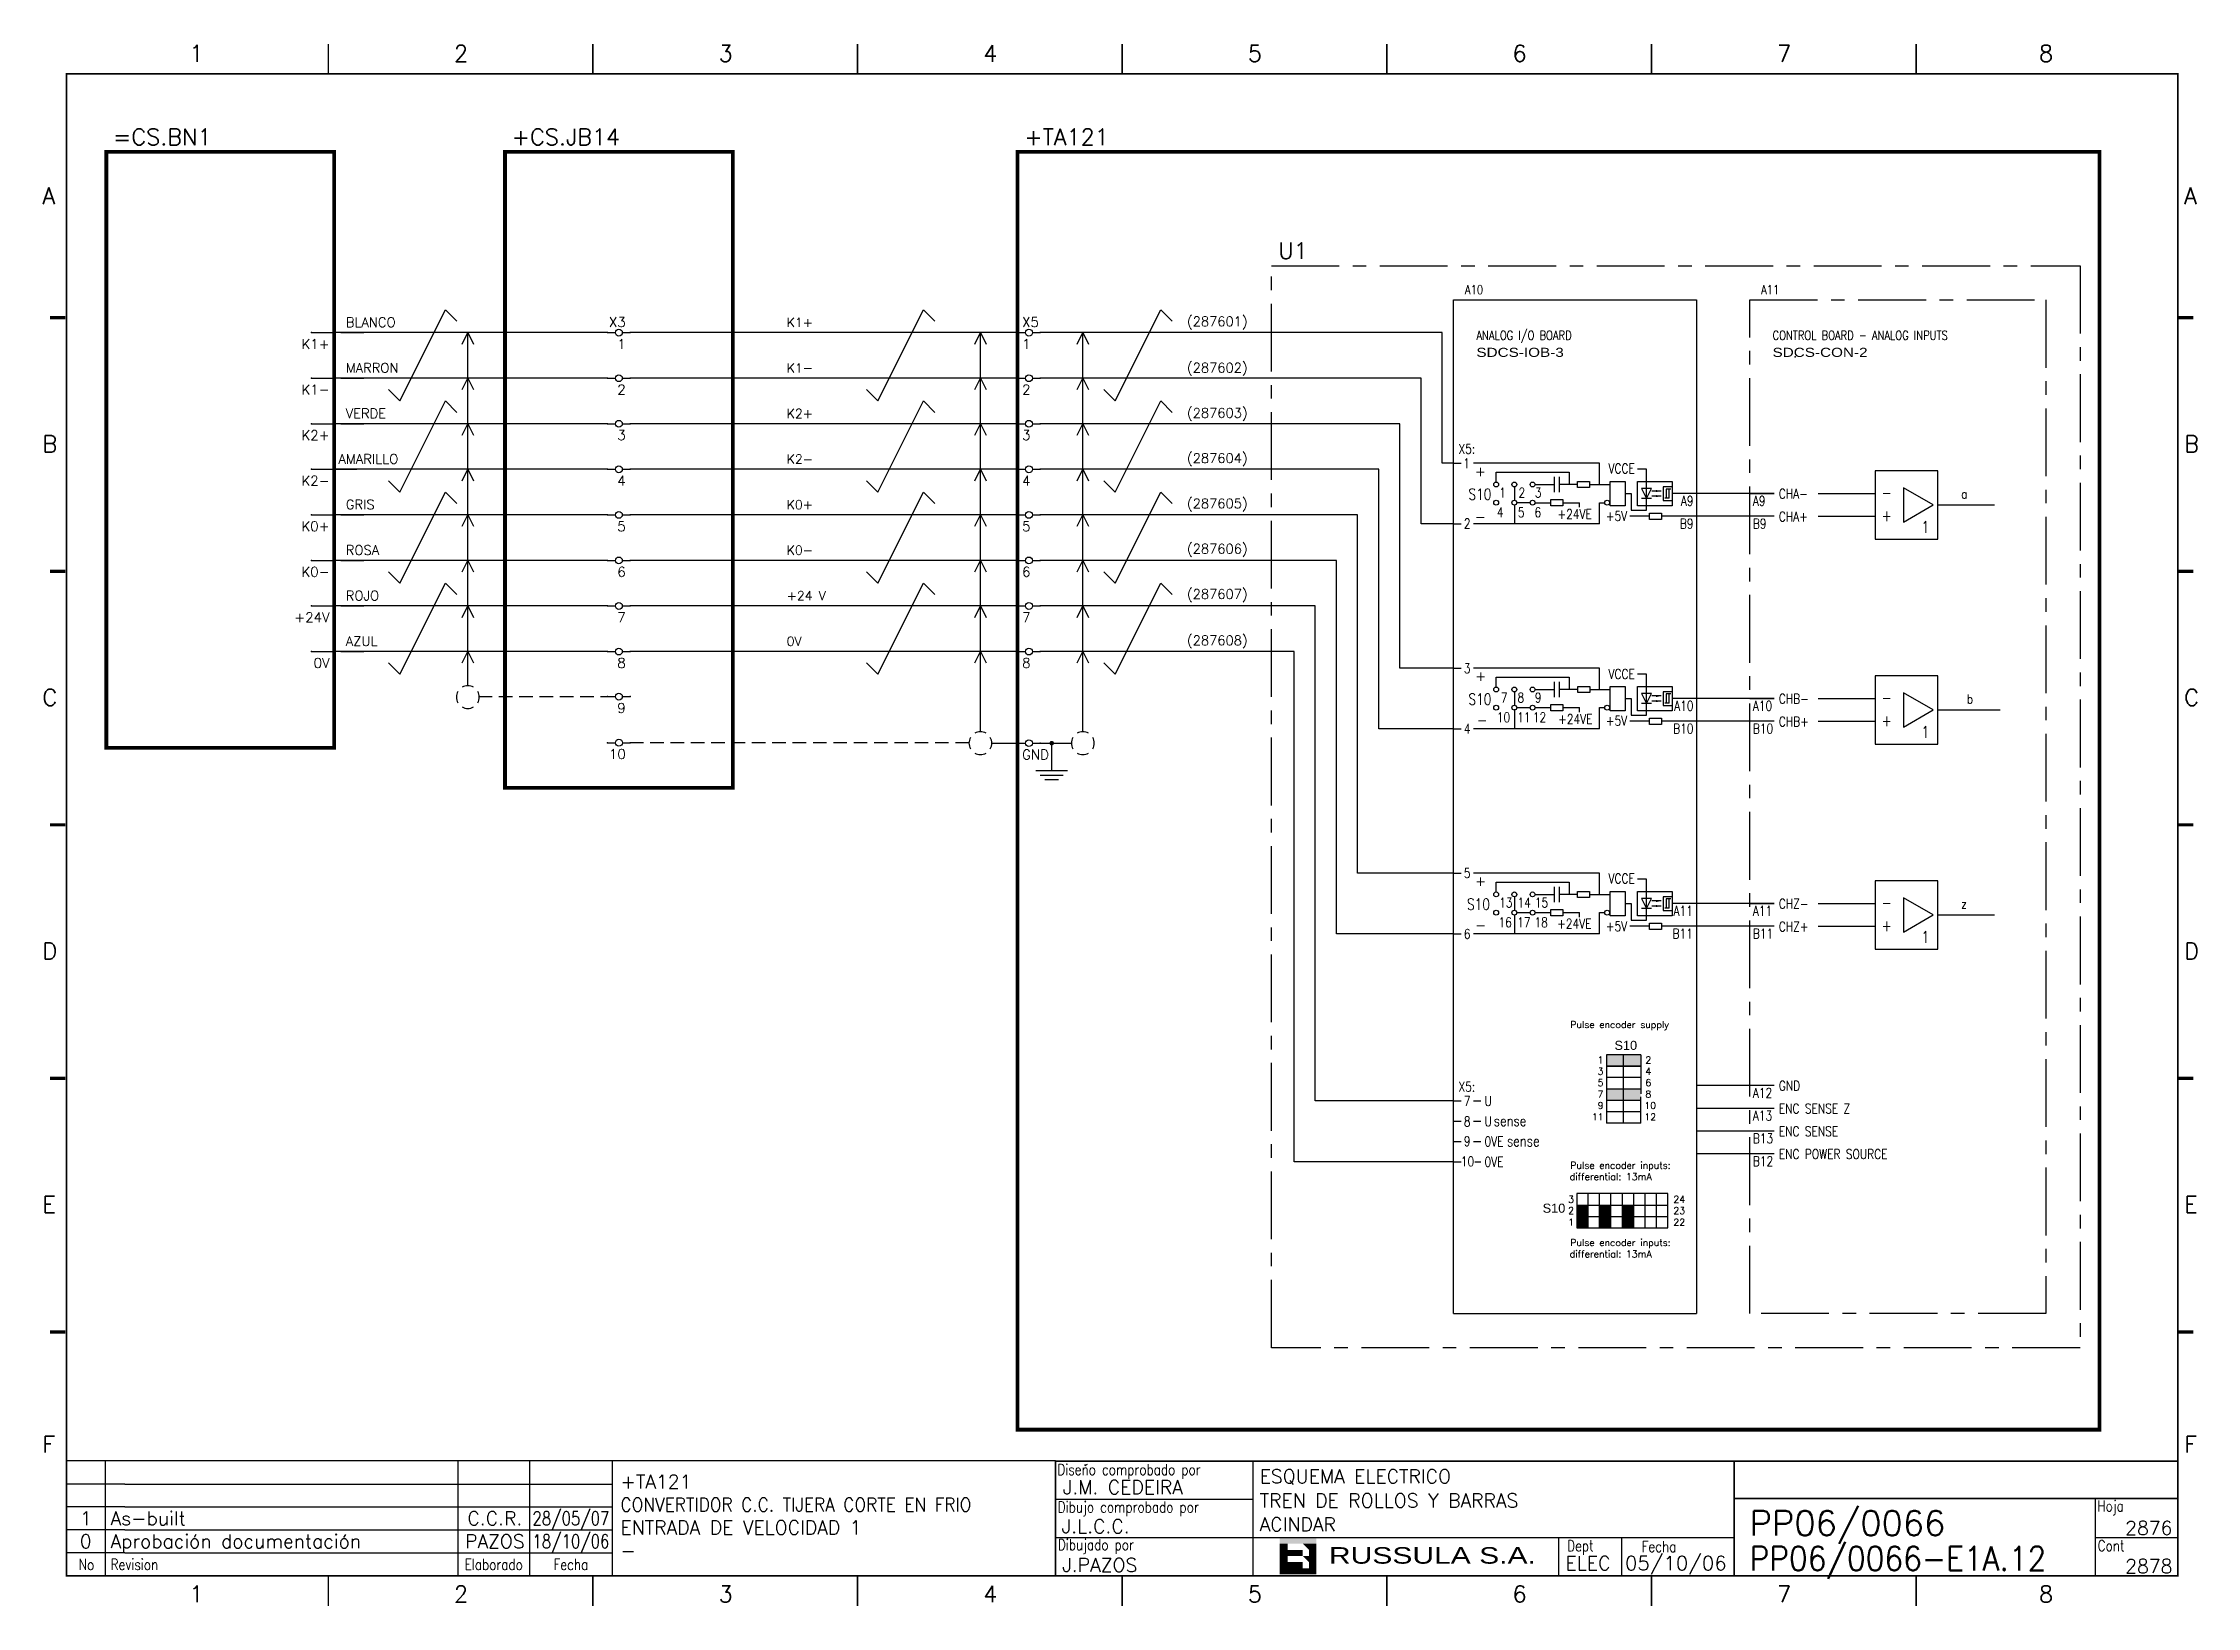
# Model space of a CAD drawing. Extents: x 415 to 812, y 5 to 293.
import ezdxf
from ezdxf.enums import TextEntityAlignment as Align

# ---------------------------------------------------------------- set-up
doc = ezdxf.new("R2010")
doc.units = 0
doc.header["$LTSCALE"] = 10
doc.header["$MEASUREMENT"] = 0
for name, pattern in [('CENTER', [2, 1.25, -0.25, 0.25, -0.25]), ('DASHDOT', [1, 0.5, -0.25, 0, -0.25]), ('HIDDEN', [0.375, 0.25, -0.125])]:
    doc.linetypes.add(name, pattern=pattern)
doc.layers.get('0').update_dxf_attribs({"linetype": 'CONTINUOUS'})
for name, color, linetype in [('1', 7, 'CONTINUOUS'), ('10', 5, 'CONTINUOUS'), ('102', 7, 'CONTINUOUS'), ('2', 7, 'CONTINUOUS'), ('25', 3, 'CONTINUOUS'), ('25PK', 4, 'CENTER'), ('35', 2, 'CONTINUOUS'), ('8', 1, 'CONTINUOUS'), ('9', 6, 'CONTINUOUS'), ('DIBUJO', 7, 'CONTINUOUS'), ('NODE', 7, 'CONTINUOUS')]:
    doc.layers.add(name, color=color, linetype=linetype)
doc.styles.add('ABBSTYLE', font='ROMANS.SHX', dxfattribs={"width": 0.8})
doc.styles.add('HELV', font='HELV.SHX')
doc.styles.add('HELVETICA', font='HELV.SHX')
doc.styles.add('LABEL', font='SIMPLEX', dxfattribs={"width": 0.8, "height": 4})
doc.styles.add('ROMANS', font='ROMANS.SHX')
doc.styles.get("Standard").update_dxf_attribs({"font": 'simplex'})

msp = doc.modelspace()

# ---------------------------------------------------------------- texts
at = {"layer": '2', "color": 6}
for s, height, p in [('=CS.BN1', 3.024, (428.03, 274.42)), ('+CS.JB14', 3.024, (501.53, 274.42)), ('+TA121', 3.024, (596.03, 274.42)), ('U1', 3.024, (642.83, 253.42)), ('(287601)', 1.764, (626.01, 241.03)), ('(287602)', 1.764, (626.01, 232.49)), ('(287603)', 1.764, (626.01, 224.14)), ('(287604)', 1.764, (626.01, 215.8)), ('(287605)', 1.764, (626.01, 207.45)), ('(287606)', 1.764, (626.01, 199.1)), ('(287607)', 1.764, (626.01, 190.75)), ('(287608)', 1.764, (626.01, 182.21))]:
    msp.add_text(s, height=height, dxfattribs=at).set_placement(p)
at = {"layer": '2', "color": 7}
for s, height, style, p in [('K1+', 1.68, 'ROMANS', (552.22, 240.88)), ('K1-', 1.68, 'ROMANS', (552.22, 232.48)), ('K2+', 1.68, 'ROMANS', (552.22, 224.08)), ('K2-', 1.68, 'ROMANS', (552.22, 215.68)), ('K0+', 1.68, 'ROMANS', (552.22, 207.28)), ('K0-', 1.68, 'ROMANS', (552.22, 198.88)), ('+24 V', 1.68, 'ROMANS', (552.22, 190.48)), ('0V', 1.68, 'ROMANS', (552.22, 182.08)), ('Pulse encoder supply', 1.26, 'ROMANS', (696.68, 111.61)), ('S10', 1.68, 'HELV', (704.83, 107.57)), ('differential: 13mA', 1.26, 'ROMANS', (696.57, 83.56)), ('Pulse encoder inputs:', 1.26, 'ROMANS', (696.68, 85.66)), ('S10', 1.68, 'HELV', (691.59, 77.54)), ('Pulse encoder inputs:', 1.26, 'ROMANS', (696.68, 71.41)), ('differential: 13mA', 1.26, 'ROMANS', (696.57, 69.31))]:
    msp.add_text(s, height=height, dxfattribs=dict(at, style=style)).set_placement(p)
at = {"layer": '2', "color": 7, "style": 'ROMANS'}
for s, p in [('3', (702.26, 103.62)), ('1', (702.26, 105.72)), ('2', (711.08, 105.72)), ('4', (711.08, 103.62)), ('5', (702.26, 101.52)), ('7', (702.26, 99.42)), ('8', (711.08, 99.42)), ('6', (711.08, 101.52)), ('11', (701.75, 95.22)), ('9', (702.26, 97.32)), ('10', (711.42, 97.32)), ('12', (711.42, 95.22)), ('3', (696.83, 80.01)), ('24', (716.78, 80.01)), ('2', (696.83, 77.91)), ('1', (696.83, 75.81)), ('23', (716.78, 77.91)), ('22', (716.78, 75.81))]:
    msp.add_text(s, height=1.26, dxfattribs=at).set_placement(p, align=Align.MIDDLE)
at = {"layer": '25'}
for s, height, style, width, p in [('A10', 1.68, 'ABBSTYLE', 0.8, (677.27, 246.91)), ('A11', 1.68, 'ABBSTYLE', 0.8, (731.87, 246.91)), ('ANALOG I/O BOARD', 1.68, 'ABBSTYLE', 0.8, (679.37, 238.51)), ('CONTROL BOARD - ANALOG INPUTS', 1.68, 'ABBSTYLE', 0.8, (733.97, 238.51)), ('SDCS-IOB-3', 1.68, 'HELV', 1.2, (679.37, 235.36)), ('SDCS-CON-2', 1.68, 'HELV', 1.2, (733.97, 235.36)), ('S10', 2.061, 'ABBSTYLE', 0.8, (677.91, 209)), ('1', 1.79, 'ABBSTYLE', 0.8, (683.57, 209.44)), ('2', 1.79, 'ABBSTYLE', 0.8, (687.12, 209.44)), ('3', 1.79, 'ABBSTYLE', 0.8, (690.15, 209.44)), ('CHA-', 1.792, 'ABBSTYLE', 0.8, (735.14, 209.22)), ('4', 1.79, 'ABBSTYLE', 0.8, (683.16, 205.8)), ('5', 1.79, 'ABBSTYLE', 0.8, (687.03, 205.8)), ('6', 1.79, 'ABBSTYLE', 0.8, (690.06, 205.8)), ('+24VE', 1.792, 'ABBSTYLE', 0.8, (694.32, 205.47)), ('A9', 1.792, 'ABBSTYLE', 0.8, (730.33, 207.92)), ('CHA+', 1.792, 'ABBSTYLE', 0.8, (735.14, 205.02)), ('a', 1.68, 'ABBSTYLE', 0.8, (768.78, 209.24)), ('B9', 1.792, 'ABBSTYLE', 0.8, (730.33, 203.72)), ('S10', 2.061, 'ABBSTYLE', 0.8, (677.91, 171.2)), ('7', 1.79, 'ABBSTYLE', 0.8, (683.85, 171.64)), ('8', 1.79, 'ABBSTYLE', 0.8, (686.97, 171.64)), ('9', 1.79, 'ABBSTYLE', 0.8, (690.15, 171.64)), ('A10', 1.792, 'ABBSTYLE', 0.8, (730.33, 170.12)), ('CHB-', 1.792, 'ABBSTYLE', 0.8, (735.14, 171.42)), ('b', 1.68, 'ABBSTYLE', 0.8, (769.83, 171.44)), ('10', 1.792, 'ABBSTYLE', 0.8, (683.16, 168)), ('11', 1.792, 'ABBSTYLE', 0.8, (686.87, 168)), ('12', 1.792, 'ABBSTYLE', 0.8, (689.78, 168)), ('+24VE', 1.792, 'ABBSTYLE', 0.8, (694.44, 167.68)), ('B10', 1.792, 'ABBSTYLE', 0.8, (730.33, 165.92)), ('CHB+', 1.792, 'ABBSTYLE', 0.8, (735.14, 167.22)), ('S10', 2.061, 'ABBSTYLE', 0.8, (677.63, 133.4)), ('13', 1.792, 'ABBSTYLE', 0.8, (683.57, 133.84)), ('14', 1.792, 'ABBSTYLE', 0.8, (686.97, 133.84)), ('15', 1.792, 'ABBSTYLE', 0.8, (690.15, 133.84)), ('CHZ-', 1.792, 'ABBSTYLE', 0.8, (735.14, 133.62)), ('16', 1.792, 'ABBSTYLE', 0.8, (683.44, 130.2)), ('17', 1.792, 'ABBSTYLE', 0.8, (686.87, 130.2)), ('18', 1.792, 'ABBSTYLE', 0.8, (690.06, 130.2)), ('+24VE', 1.792, 'ABBSTYLE', 0.8, (694.24, 129.96)), ('A11', 1.792, 'ABBSTYLE', 0.8, (730.33, 132.32)), ('CHZ+', 1.792, 'ABBSTYLE', 0.8, (735.14, 129.42)), ('z', 1.68, 'ABBSTYLE', 0.8, (768.78, 133.64)), ('B11', 1.792, 'ABBSTYLE', 0.8, (730.33, 128.12)), ('A12', 1.792, 'ABBSTYLE', 0.8, (730.33, 98.75)), ('GND', 1.792, 'ABBSTYLE', 0.8, (735.14, 100.06)), ('U', 1.79, 'ABBSTYLE', 0.8, (680.89, 97.25)), ('A13', 1.792, 'ABBSTYLE', 0.8, (730.33, 94.55)), ('ENC SENSE Z', 1.792, 'ABBSTYLE', 0.8, (735.14, 95.86)), ('0VE', 1.792, 'ABBSTYLE', 0.8, (680.89, 89.78)), ('U', 1.79, 'ABBSTYLE', 0.8, (680.89, 93.51)), ('sense', 1.971, 'ABBSTYLE', 0.8, (682.57, 93.51)), ('B13', 1.792, 'ABBSTYLE', 0.8, (730.33, 90.35)), ('ENC SENSE', 1.792, 'ABBSTYLE', 0.8, (735.14, 91.66)), ('0VE', 1.792, 'ABBSTYLE', 0.8, (680.89, 86.03)), ('sense', 1.971, 'ABBSTYLE', 0.8, (685, 89.78)), ('B12', 1.792, 'ABBSTYLE', 0.8, (730.33, 86.15)), ('ENC POWER SOURCE', 1.792, 'ABBSTYLE', 0.8, (735.14, 87.46))]:
    msp.add_text(s, height=height, dxfattribs=dict(at, style=style, width=width)).set_placement(p)
at = {"layer": '25', "style": 'ABBSTYLE', "width": 0.8}
for s, p in [('X5:', (679.15, 217.5)), ('VCCE', (708.6, 213.88)), ('+5V', (707.18, 205.13)), ('A9', (719.41, 207.92)), ('B9', (719.41, 203.72)), ('VCCE', (708.6, 175.99)), ('A10', (719.41, 170.12)), ('+5V', (707.18, 167.38)), ('B10', (719.41, 165.92)), ('VCCE', (708.6, 138.28)), ('+5V', (707.18, 129.47)), ('A11', (719.27, 132.32)), ('B11', (719.27, 128.12)), ('X5:', (679.15, 99.89))]:
    msp.add_text(s, height=1.792, dxfattribs=at).set_placement(p, align=Align.RIGHT)
for s, height, p in [('1', 1.79, (677.55, 214.86)), ('2', 1.79, (677.69, 203.74)), ('3', 1.79, (677.69, 177.04)), ('4', 1.79, (677.69, 165.89)), ('5', 1.79, (677.69, 139.29)), ('6', 1.79, (677.69, 128.07)), ('7', 1.79, (677.69, 97.25)), ('8', 1.79, (677.69, 93.47)), ('9', 1.79, (677.69, 89.84)), ('10', 1.792, (677.75, 86.11))]:
    msp.add_text(s, height=height, dxfattribs=at).set_placement(p, align=Align.CENTER)
at = {"layer": '25', "style": 'ABBSTYLE'}
for s, p in [('+', (679.11, 213.35)), ('-', (679.11, 205)), ('+', (679.17, 175.6)), ('-', (679.45, 167.48)), ('+', (679.16, 137.8)), ('-', (679.16, 129.68))]:
    msp.add_text(s, height=1.79, dxfattribs=at).set_placement(p)
at = {"layer": '25', "color": 7, "style": 'ABBSTYLE', "width": 0.8}
for s, p in [('-', (754.08, 209.24)), ('+', (754.08, 205.04)), ('1', (761.43, 202.94)), ('-', (754.08, 171.44)), ('+', (754.08, 167.24)), ('1', (761.43, 165.14)), ('-', (754.08, 133.64)), ('+', (754.08, 129.44)), ('1', (761.43, 127.34))]:
    msp.add_text(s, height=2.1, dxfattribs=at).set_placement(p)

# ---------------------------------------------------------------- blocks, each defined once
blk = doc.blocks.new('$030107')
at = {"layer": '102'}
for start, end in [(150, 210), (60, 120), (330, 30), (240, 300)]:
    blk.add_arc((0, 0), 2.5, start, end, dxfattribs=at)
blk = doc.blocks.new('NOD', base_point=(237.5, 170))
at = {"layer": 'NODE'}
blk.add_point((237.5, 170), dxfattribs=at)
blk = doc.blocks.new('$$PLR12')
blk.add_line((-2.5, 0), (2.5, 0))
at = {"layer": '2'}
for p in [(-2.5, 0), (2.5, 0)]:
    blk.add_blockref('NOD', p, dxfattribs=at)
at = {"layer": '8'}
blk.add_attdef('*A', text='', height=2.15, dxfattribs=at).set_placement((1.5, -3.575), align=Align.RIGHT)
at = {"layer": '9'}
blk.add_attdef('ID', text='', height=2.15, dxfattribs=at).set_placement((1.5, 1.25), align=Align.RIGHT)
blk = doc.blocks.new('$$PLL21C')
for p, q in [((-2.5, 0), (-0.75, 0)), ((0.75, 0), (2.5, 0))]:
    blk.add_line(p, q)
at = {"layer": '2'}
blk.add_circle((0, 0), 0.75, dxfattribs=at)
for p in [(-2.5, 0), (2.5, 0)]:
    blk.add_blockref('NOD', p, dxfattribs=at)
at = {"layer": '8'}
blk.add_attdef('*A', (-1.5, -3.575), '', height=2.15, dxfattribs=at)
at = {"layer": '9'}
blk.add_attdef('ID', (-1.5, 1.25), '', height=2.15, dxfattribs=at)
blk = doc.blocks.new('$$PLR12C')
for p, q in [((-2.5, 0), (-0.75, 0)), ((0.75, 0), (2.5, 0))]:
    blk.add_line(p, q)
at = {"layer": '2'}
blk.add_circle((0, 0), 0.75, dxfattribs=at)
for p in [(-2.5, 0), (2.5, 0)]:
    blk.add_blockref('NOD', p, dxfattribs=at)
at = {"layer": '8'}
blk.add_attdef('*A', text='', height=2.15, dxfattribs=at).set_placement((1.5, -3.575), align=Align.RIGHT)
at = {"layer": '9'}
blk.add_attdef('ID', text='', height=2.15, dxfattribs=at).set_placement((1.5, 1.25), align=Align.RIGHT)
blk = doc.blocks.new('$021501')
at = {"layer": '2'}
for p, q in [((0, -6), (0, 0)), ((-3.5, -6), (3.5, -6)), ((-2.5, -7), (2.5, -7)), ((-1.5, -8), (1.5, -8))]:
    blk.add_line(p, q, dxfattribs=at)
blk.add_blockref('NOD', (0, 0), dxfattribs=at)
blk = doc.blocks.new('newcajec')
at = {"layer": '1'}
for p, q in [((179.4, 20.85), (0.13, 20.85)), ((7, 20.85), (7, 0)), ((71, 20.85), (71, 0)), ((84, 20.85), (84, 0.09)), ((99, 20.85), (99, 0)), ((184.64, 20.18), (184.81, 20.01)), ((184.81, 20.01), (185.18, 20.25)), ((215.2, 20.8), (215.2, 0)), ((10.6, 16.64), (0, 16.64)), ((10.6, 16.64), (99, 16.64)), ((10.6, 12.48), (0, 12.48)), ((10.6, 12.48), (99, 12.48)), ((179.4, 13.87), (215.2, 13.87)), ((368, 14.06), (368, 0)), ((10.6, 8.32), (0, 8.32)), ((10.6, 8.32), (99, 8.32)), ((10.6, 4.16), (0, 4.16)), ((10.6, 4.16), (99, 4.16)), ((179.4, 6.93), (267.63, 6.93)), ((267.63, 6.93), (302.5, 6.93)), ((270.63, 6.91), (270.63, 0)), ((282.07, 6.93), (282.07, 0)), ((368, 6.93), (383, 6.93))]:
    blk.add_line(p, q, dxfattribs=at)
for points in [[(47.5, 272.5, 0.3, 0.3, 0), (47.5, 277.91, 0.3, 0.3, 0)], [(95.5, 272.5, 0.3, 0.3, 0), (95.5, 277.91, 0.3, 0.3, 0)], [(143.5, 272.5, 0.3, 0.3, 0), (143.5, 277.91, 0.3, 0.3, 0)], [(191.5, 272.5, 0.3, 0.3, 0), (191.5, 277.91, 0.3, 0.3, 0)], [(239.5, 272.5, 0.3, 0.3, 0), (239.5, 277.91, 0.3, 0.3, 0)], [(287.5, 272.5, 0.3, 0.3, 0), (287.5, 277.91, 0.3, 0.3, 0)], [(335.5, 272.5, 0.3, 0.3, 0), (335.5, 277.91, 0.3, 0.3, 0)], [(-2.99, 228.23, 0.6, 0.6, 0), (-0.18, 228.23, 0.6, 0.6, 0)], [(383.01, 228.23, 0.6, 0.6, 0), (385.82, 228.23, 0.6, 0.6, 0)], [(-2.99, 182.23, 0.6, 0.6, 0), (-0.18, 182.23, 0.6, 0.6, 0)], [(383.01, 182.23, 0.6, 0.6, 0), (385.82, 182.23, 0.6, 0.6, 0)], [(-2.99, 136.23, 0.6, 0.6, 0), (-0.18, 136.23, 0.6, 0.6, 0)], [(383.01, 136.23, 0.6, 0.6, 0), (385.82, 136.23, 0.6, 0.6, 0)], [(-2.99, 90.23, 0.6, 0.6, 0), (-0.18, 90.23, 0.6, 0.6, 0)], [(383.01, 90.23, 0.6, 0.6, 0), (385.82, 90.23, 0.6, 0.6, 0)], [(-2.99, 44.23, 0.6, 0.6, 0), (-0.18, 44.23, 0.6, 0.6, 0)], [(383.01, 44.23, 0.6, 0.6, 0), (385.82, 44.23, 0.6, 0.6, 0)], [(383, 20.8, 0.3, 0.3, 0), (179.4, 20.8, 0.3, 0.3, 0), (179.4, 0, 0.3, 0.3, 0)], [(302.5, 20.8, 0.3, 0.3, 0), (302.5, 0, 0.3, 0.3, 0)], [(302.5, 14, 0.3, 0.3, 0), (383, 14, 0.3, 0.3, 0)], [(47.5, -5.5, 0.3, 0.3, 0), (47.5, -0.09, 0.3, 0.3, 0)], [(95.5, -5.5, 0.3, 0.3, 0), (95.5, -0.09, 0.3, 0.3, 0)], [(143.5, -5.5, 0.3, 0.3, 0), (143.5, -0.09, 0.3, 0.3, 0)], [(191.5, -5.5, 0.3, 0.3, 0), (191.5, -0.09, 0.3, 0.3, 0)], [(239.5, -5.5, 0.3, 0.3, 0), (239.5, -0.09, 0.3, 0.3, 0)], [(287.5, -5.5, 0.3, 0.3, 0), (287.5, -0.09, 0.3, 0.3, 0)], [(335.5, -5.5, 0.3, 0.3, 0), (335.5, -0.09, 0.3, 0.3, 0)]]:
    blk.add_lwpolyline(points, format="xyseb", dxfattribs=at)
at = {"layer": '1', "const_width": 0.3}
blk.add_lwpolyline([(0, 0), (0, 272.5), (383, 272.5), (383, 0)], close=True, dxfattribs=at)
at = {"layer": '2', "color": 14}
for p, q in [((221.42, 4.69), (221.42, 5.81)), ((221.42, 2.47), (221.42, 3.58))]:
    blk.add_line(p, q, dxfattribs=at)
for points in [[(220.05, 5.81), (220.05, 6.92), (226.74, 5.81), (226.74, 6.92)], [(221.42, 2.47), (220.05, 2.47), (221.42, 5.81), (220.05, 5.81)], [(221.42, 4.69), (224.25, 4.69), (221.42, 3.58), (224.25, 3.58)], [(224.25, 5.81), (225.37, 5.81), (225.37, 4.69)], [(225.37, 5.81), (226.74, 5.81), (225.37, 1.35), (226.74, 1.35)], [(224.25, 0.24), (224.25, 2.47), (220.05, 0.24), (220.05, 2.47)], [(224.25, 3.58), (225.37, 3.58), (225.37, 2.47)], [(226.74, 1.35), (226.74, 0.24), (224.25, 1.35), (224.25, 0.24)]]:
    blk.add_solid(points, dxfattribs=at)
at = {"layer": '1', "style": 'ROMANS'}
for s, p in [('1', (22.29, 274.68)), ('2', (70.29, 274.68)), ('3', (118.29, 274.68)), ('4', (166.29, 274.68)), ('5', (214.29, 274.68)), ('6', (262.29, 274.68)), ('7', (310.29, 274.68)), ('8', (357.79, 274.68)), ('A', (-4.37, 248.84)), ('A', (384.13, 248.84)), ('B', (-4.37, 203.84)), ('B', (384.13, 203.84)), ('C', (-4.37, 157.84)), ('C', (384.13, 157.84)), ('D', (-4.37, 111.84)), ('D', (384.13, 111.84)), ('E', (-4.37, 65.84)), ('E', (384.13, 65.84)), ('F', (-4.37, 22.34)), ('F', (384.13, 22.34)), ('1', (22.29, -4.82)), ('2', (70.29, -4.82)), ('3', (118.29, -4.82)), ('4', (166.29, -4.82)), ('5', (214.29, -4.82)), ('6', (262.29, -4.82)), ('7', (310.29, -4.82)), ('8', (357.79, -4.82))]:
    blk.add_text(s, height=3, dxfattribs=at).set_placement(p)
at = {"layer": '1', "style": 'LABEL', "width": 0.8}
for s, p in [('Diseno comprobado por', (179.73, 18.27)), ('Dibujo comprobado por', (179.81, 11.47)), ('Hoja', (368.38, 11.66)), ('Dibujado por', (179.83, 4.64)), ('Fecha', (285.71, 4.3)), ('Cont', (368.43, 4.46)), ('No', (2.23, 1.05)), ('Revision', (8, 1.05))]:
    blk.add_text(s, height=2, dxfattribs=at).set_placement(p)
for s, p in [('Dept', (274.61, 4.44)), ('Elaborado', (77.5, 1.05)), ('Fecha', (91.5, 1.05))]:
    blk.add_text(s, height=2, dxfattribs=at).set_placement(p, align=Align.CENTER)
at = {"layer": '10', "style": 'ROMANS'}
for tag, p in [('REV41', (3.5, 18.74)), ('REV43', (77.7, 18.74)), ('REV31', (3.5, 14.58)), ('REV33', (77.7, 14.58)), ('REV21', (3.5, 10.42)), ('REV23', (77.7, 10.42)), ('REV11', (3.5, 6.27)), ('REV13', (77.7, 6.27))]:
    blk.add_attdef(tag, text='', height=2.5, dxfattribs=at).set_placement(p, align=Align.MIDDLE)
for tag, p, height in [('REV42', (8, 17.49), 2.5), ('REV32', (8, 13.33), 2.5), ('SHEETNAME1', (100.5, 15.83), 2.5), ('DESIGNCHECK', (180.74, 14.83), 2.5), ('DOCUMENTTYPE', (216.43, 16.8), 2.5), ('NOTA', (305.32, 15.8), 3), ('SHEETNAME2', (100.5, 11.67), 2.5), ('OBJECT', (216.43, 12.4), 2.5), ('ORDER', (305.32, 7.3), 4.5), ('REV22', (8, 9.17), 2.5), ('SHEETNAME3', (100.5, 7.51), 2.5), ('DRAWINGCHECK', (180.53, 7.71), 2.5), ('CUSTOMER', (216.43, 8.08), 2.5), ('REV12', (8, 5.01), 2.5), ('SHEETNAME4', (100.5, 3.35), 2.5), ('DOCUMENT_ID', (305.32, 0.93), 4.4), ('USER', (180.63, 0.71), 2.5), ('DEPARTMENT', (271.93, 1.05), 2.5)]:
    blk.add_attdef(tag, p, '', height=height, dxfattribs=at)
for tag, width, p, p2 in [('REV44', 1.221199, (84.53, 17.49), (98.48, 17.49)), ('REV34', 1.221199, (84.53, 13.33), (98.48, 13.33)), ('REV24', 1.221199, (84.53, 9.17), (98.48, 9.17)), ('REV14', 1.221199, (84.53, 5.01), (98.48, 5.01)), ('CREATED2', 7.039915, (282.71, 1.05), (301.14, 1.05))]:
    blk.add_attdef(tag, text='', height=2.5, dxfattribs=dict(at, width=width)).set_placement(p, p2, align=Align.FIT)
for tag, p in [('SHEET', (382, 7.43)), ('NEXTSHEET', (382, 0.5))]:
    blk.add_attdef(tag, text='', height=2.5, dxfattribs=at).set_placement(p, align=Align.RIGHT)
at = {"layer": 'DIBUJO', "color": 14, "style": 'HELVETICA', "width": 1.3}
blk.add_text('RUSSULA S.A.', height=3, dxfattribs=at).set_placement((229, 2.19))
blk = doc.blocks.new('$$PLL21')
blk.add_line((-2.5, 0), (2.5, 0))
at = {"layer": '2'}
for p in [(-2.5, 0), (2.5, 0)]:
    blk.add_blockref('NOD', p, dxfattribs=at)
at = {"layer": '8'}
blk.add_attdef('*A', (-1.5, -3.575), '', height=2.15, dxfattribs=at)
at = {"layer": '9'}
blk.add_attdef('ID', (-1.5, 1.25), '', height=2.15, dxfattribs=at)

# ---------------------------------------------------------------- linework, layer by layer
at = {"layer": '2', "color": 7}
for p, q in [((480.89, 227.23), (489.29, 244.03)), ((489.29, 244.03), (491.39, 241.93)), ((569.02, 227.23), (577.42, 244.03)), ((577.42, 244.03), (579.52, 241.93)), ((612.8, 227.23), (621.2, 244.03)), ((621.2, 244.03), (623.3, 241.93)), ((519.17, 239.83), (468.77, 239.83)), ((492.37, 237.73), (493.42, 239.83)), ((493.42, 174.73), (493.42, 239.83)), ((493.42, 239.83), (494.47, 237.73)), ((594.77, 239.83), (523.37, 239.83)), ((586.87, 237.73), (587.92, 239.83)), ((587.92, 166.23), (587.92, 239.83)), ((587.92, 239.83), (588.97, 237.73)), ((673.07, 239.83), (598.97, 239.83)), ((605.76, 237.73), (606.81, 239.83)), ((606.81, 166.23), (606.81, 239.83)), ((606.81, 239.83), (607.86, 237.73)), ((673.07, 215.76), (673.07, 239.83)), ((519.17, 231.43), (468.77, 231.43)), ((492.37, 229.33), (493.42, 231.43)), ((493.42, 231.43), (494.47, 229.33)), ((594.77, 231.43), (523.37, 231.43)), ((586.87, 229.33), (587.92, 231.43)), ((587.92, 231.43), (588.97, 229.33)), ((669.17, 231.43), (598.97, 231.43)), ((605.76, 229.33), (606.81, 231.43)), ((606.81, 231.43), (607.86, 229.33)), ((669.17, 204.56), (669.17, 231.43)), ((478.79, 229.33), (480.89, 227.23)), ((480.89, 210.43), (489.29, 227.23)), ((489.29, 227.23), (491.39, 225.13)), ((566.92, 229.33), (569.02, 227.23)), ((569.02, 210.43), (577.42, 227.23)), ((577.42, 227.23), (579.52, 225.13)), ((610.7, 229.33), (612.8, 227.23)), ((612.8, 210.43), (621.2, 227.23)), ((621.2, 227.23), (623.3, 225.13)), ((519.17, 223.03), (468.77, 223.03)), ((492.37, 220.93), (493.42, 223.03)), ((493.42, 223.03), (494.47, 220.93)), ((594.77, 223.03), (523.37, 223.03)), ((586.87, 220.93), (587.92, 223.03)), ((587.92, 223.03), (588.97, 220.93)), ((594.77, 215.76), (594.77, 223.5)), ((665.27, 223.03), (598.97, 223.03)), ((605.76, 220.93), (606.81, 223.03)), ((606.81, 223.03), (607.86, 220.93)), ((665.27, 177.96), (665.27, 223.03)), ((519.17, 214.63), (468.77, 214.63)), ((492.37, 212.53), (493.42, 214.63)), ((493.42, 214.63), (494.47, 212.53)), ((594.77, 214.63), (523.37, 214.63)), ((586.87, 212.53), (587.92, 214.63)), ((587.92, 214.63), (588.97, 212.53)), ((661.37, 214.63), (598.97, 214.63)), ((605.76, 212.53), (606.81, 214.63)), ((606.81, 214.63), (607.86, 212.53)), ((661.37, 166.76), (661.37, 214.63)), ((675.17, 215.76), (673.07, 215.76)), ((478.79, 212.53), (480.89, 210.43)), ((566.92, 212.53), (569.02, 210.43)), ((610.7, 212.53), (612.8, 210.43)), ((480.89, 193.63), (489.29, 210.43)), ((489.29, 210.43), (491.39, 208.33)), ((569.02, 193.63), (577.42, 210.43)), ((577.42, 210.43), (579.52, 208.33)), ((612.8, 193.63), (621.2, 210.43)), ((621.2, 210.43), (623.3, 208.33)), ((742.37, 210.16), (752.87, 210.16)), ((519.17, 206.23), (468.77, 206.23)), ((492.37, 204.13), (493.42, 206.23)), ((493.42, 206.23), (494.47, 204.13)), ((594.77, 206.23), (523.37, 206.23)), ((586.87, 204.13), (587.92, 206.23)), ((587.92, 206.23), (588.97, 204.13)), ((657.47, 206.23), (598.97, 206.23)), ((605.76, 204.13), (606.81, 206.23)), ((606.81, 206.23), (607.86, 204.13)), ((657.47, 140.16), (657.47, 206.23)), ((675.17, 204.56), (669.17, 204.56)), ((742.37, 205.96), (752.87, 205.96)), ((519.17, 197.83), (468.77, 197.83)), ((478.79, 195.73), (480.89, 193.63)), ((492.37, 195.73), (493.42, 197.83)), ((493.42, 197.83), (494.47, 195.73)), ((594.77, 197.83), (523.37, 197.83)), ((566.92, 195.73), (569.02, 193.63)), ((586.87, 195.73), (587.92, 197.83)), ((587.92, 197.83), (588.97, 195.73)), ((653.57, 197.83), (598.97, 197.83)), ((605.76, 195.73), (606.81, 197.83)), ((606.81, 197.83), (607.86, 195.73)), ((610.7, 195.73), (612.8, 193.63)), ((653.57, 128.96), (653.57, 197.83)), ((480.89, 176.83), (489.29, 193.63)), ((489.29, 193.63), (491.39, 191.53)), ((569.02, 176.83), (577.42, 193.63)), ((577.42, 193.63), (579.52, 191.53)), ((612.8, 176.83), (621.2, 193.63)), ((621.2, 193.63), (623.3, 191.53)), ((519.17, 189.43), (468.77, 189.43)), ((492.37, 187.33), (493.42, 189.43)), ((493.42, 189.43), (494.47, 187.33)), ((594.77, 189.43), (523.37, 189.43)), ((586.87, 187.33), (587.92, 189.43)), ((587.92, 189.43), (588.97, 187.33)), ((649.67, 189.43), (598.97, 189.43)), ((605.76, 187.33), (606.81, 189.43)), ((606.81, 189.43), (607.86, 187.33)), ((649.67, 98.15), (649.67, 189.43)), ((519.17, 181.03), (468.77, 181.03)), ((478.79, 178.93), (480.89, 176.83)), ((492.37, 178.93), (493.42, 181.03)), ((493.42, 181.03), (494.47, 178.93)), ((594.77, 181.03), (523.37, 181.03)), ((566.92, 178.93), (569.02, 176.83)), ((586.87, 178.93), (587.92, 181.03)), ((587.92, 181.03), (588.97, 178.93)), ((645.77, 181.03), (598.97, 181.03)), ((605.76, 178.93), (606.81, 181.03)), ((606.81, 181.03), (607.86, 178.93)), ((610.7, 178.93), (612.8, 176.83)), ((645.77, 86.95), (645.77, 181.03)), ((675.17, 177.96), (665.27, 177.96)), ((742.37, 172.36), (752.87, 172.36)), ((742.37, 168.16), (752.87, 168.16)), ((590.02, 164.13), (594.77, 164.13)), ((598.97, 164.13), (604.71, 164.13)), ((675.17, 166.76), (661.37, 166.76)), ((675.17, 140.16), (657.47, 140.16)), ((742.37, 134.56), (752.87, 134.56)), ((675.17, 128.96), (653.57, 128.96)), ((742.37, 130.36), (752.87, 130.36)), ((703.37, 106.65), (703.37, 94.05)), ((709.67, 106.65), (703.37, 106.65)), ((709.67, 106.65), (703.37, 106.65)), ((703.37, 104.55), (709.67, 104.55)), ((709.67, 104.55), (703.37, 104.55)), ((706.52, 94.05), (706.52, 106.65)), ((709.67, 106.65), (709.67, 99.44)), ((709.67, 102.45), (703.37, 102.45)), ((709.67, 100.35), (703.37, 100.35)), ((675.17, 98.15), (649.67, 98.15)), ((709.67, 98.25), (703.37, 98.25)), ((709.67, 96.15), (703.37, 96.15)), ((709.67, 94.05), (709.67, 98.89)), ((709.67, 94.05), (703.37, 94.05)), ((675.17, 86.95), (645.77, 86.95)), ((714.68, 81.06), (697.88, 81.06)), ((697.88, 81.06), (697.88, 74.76)), ((699.98, 74.76), (699.98, 81.06)), ((702.08, 74.76), (702.08, 81.06)), ((704.18, 74.76), (704.18, 81.06)), ((706.28, 74.76), (706.28, 81.06)), ((708.38, 74.76), (708.38, 81.06)), ((710.48, 74.76), (710.48, 81.06)), ((712.58, 74.76), (712.58, 81.06)), ((714.68, 74.76), (714.68, 81.06)), ((697.88, 78.96), (714.68, 78.96)), ((697.88, 76.86), (714.68, 76.86)), ((697.88, 74.76), (714.68, 74.76))]:
    msp.add_line(p, q, dxfattribs=at)
at = {"layer": '2', "color": 7, "linetype": 'HIDDEN'}
for p, q in [((495.38, 172.72), (519.22, 172.72)), ((585.81, 164.22), (523.38, 164.22))]:
    msp.add_line(p, q, dxfattribs=at)
at = {"layer": '2', "color": 3, "linetype": 'DASHDOT'}
for points in [[(426.77, 273.16, 0.706, 0.706, 0), (468.77, 273.16, 0.706, 0.706, 0), (468.77, 163.26, 0.706, 0.706, 0), (426.77, 163.26, 0.706, 0.706, 0), (426.77, 273.16, 0.706, 0.706, 0)], [(500.27, 273.16, 0.706, 0.706, 0), (542.27, 273.16, 0.706, 0.706, 0), (542.27, 155.88, 0.706, 0.706, 0), (500.27, 155.88, 0.706, 0.706, 0), (500.27, 273.16, 0.706, 0.706, 0)], [(594.77, 273.16, 0.706, 0.706, 0), (794.27, 273.16, 0.706, 0.706, 0), (794.27, 37.54, 0.706, 0.706, 0), (594.77, 37.54, 0.706, 0.706, 0), (594.77, 273.16, 0.706, 0.706, 0)]]:
    msp.add_lwpolyline(points, format="xyseb", dxfattribs=at)
at = {"layer": '2', "color": 7}
msp.add_lwpolyline([(600.86, 164.13, 0.42, 0.42, 1), (601.28, 164.13, 0.42, 0.42, 1)], format="xyseb", close=True, dxfattribs=at)
for points in [[(703.37, 104.55), (709.67, 104.55), (703.37, 106.65), (709.67, 106.65)], [(703.37, 98.25), (709.67, 98.25), (703.37, 100.35), (709.67, 100.35)], [(697.88, 78.96), (697.88, 74.76), (699.98, 78.96), (699.98, 74.76)], [(702.08, 78.96), (702.08, 74.76), (704.18, 78.96), (704.18, 74.76)], [(706.28, 78.96), (706.28, 74.76), (708.38, 78.96), (708.38, 74.76)]]:
    msp.add_solid(points, dxfattribs=at)
at = {"layer": '25'}
for p, q in [((675.17, 58.96), (675.17, 245.86)), ((675.17, 245.86), (719.97, 245.86)), ((719.97, 245.86), (719.97, 58.96)), ((675.17, 215.76), (676.57, 215.76)), ((702.05, 215.76), (678.81, 215.76)), ((702.05, 211.84), (702.05, 215.76)), ((710.73, 214.64), (709.05, 214.64)), ((710.73, 207.08), (710.73, 214.64)), ((683.01, 214.08), (696.45, 214.08)), ((683.01, 212.29), (683.01, 214.08)), ((686.37, 211.39), (686.37, 208.93)), ((690.18, 211.84), (693.79, 211.84)), ((693.79, 210.44), (693.79, 213.24)), ((694.63, 213.24), (694.63, 210.44)), ((697.99, 211.84), (694.63, 211.84)), ((696.45, 214.08), (696.45, 211.84)), ((697.99, 212.4), (700.23, 212.4)), ((697.99, 211.28), (697.99, 212.4)), ((700.23, 211.28), (697.99, 211.28)), ((700.23, 212.4), (700.23, 211.28)), ((700.23, 211.84), (702.05, 211.84)), ((702.05, 211.84), (704.01, 211.84)), ((704.01, 207.92), (704.01, 212.4)), ((704.01, 212.4), (706.81, 212.4)), ((706.81, 212.4), (706.81, 207.92)), ((709.05, 212.4), (715.49, 212.4)), ((709.05, 207.92), (709.05, 212.4)), ((709.79, 211.09), (710.73, 209.23)), ((711.66, 211.09), (709.79, 211.09)), ((710.73, 209.23), (711.66, 211.09)), ((713.42, 210.63), (711.73, 210.63)), ((713.81, 211.42), (713.81, 208.9)), ((715.49, 211.42), (713.81, 211.42)), ((714.37, 211), (714.37, 209.32)), ((715.21, 211), (714.37, 211)), ((714.93, 209.32), (714.93, 211)), ((715.49, 212.4), (715.49, 207.92)), ((686.37, 208.03), (686.37, 204.56)), ((690.18, 208.48), (693.09, 208.48)), ((693.09, 209.04), (695.33, 209.04)), ((693.09, 207.92), (693.09, 209.04)), ((695.33, 207.92), (693.09, 207.92)), ((695.33, 209.04), (695.33, 207.92)), ((695.33, 208.48), (698.41, 208.48)), ((698.41, 207.64), (698.41, 208.48)), ((702.05, 208.48), (703.02, 208.48)), ((702.05, 204.56), (702.05, 208.48)), ((706.81, 207.92), (704.01, 207.92)), ((706.81, 210.16), (707.93, 210.16)), ((707.93, 210.16), (707.93, 207.08)), ((707.93, 207.08), (710.73, 207.08)), ((715.49, 207.92), (709.05, 207.92)), ((711.66, 209.23), (709.79, 209.23)), ((711.29, 206.52), (713.53, 206.52)), ((711.29, 205.4), (711.29, 206.52)), ((713.42, 209.69), (711.73, 209.69)), ((713.53, 206.52), (713.53, 205.4)), ((713.81, 208.9), (715.49, 208.9)), ((714.93, 209.32), (714.09, 209.32)), ((734.25, 210.16), (715.49, 210.16)), ((729.77, 210.16), (734.25, 210.16)), ((675.17, 204.56), (676.57, 204.56)), ((702.05, 204.56), (678.81, 204.56)), ((711.29, 205.96), (707.65, 205.96)), ((713.53, 205.4), (711.29, 205.4)), ((734.25, 205.96), (713.53, 205.96)), ((675.17, 177.96), (676.57, 177.96)), ((702.05, 177.96), (678.81, 177.96)), ((683.01, 176.28), (696.45, 176.28)), ((683.01, 174.49), (683.01, 176.28)), ((693.79, 172.64), (693.79, 175.44)), ((694.63, 175.44), (694.63, 172.64)), ((696.45, 176.28), (696.45, 174.04)), ((702.05, 174.04), (702.05, 177.96)), ((710.73, 176.84), (709.05, 176.84)), ((710.73, 169.28), (710.73, 176.84)), ((686.37, 173.59), (686.37, 171.13)), ((690.18, 174.04), (693.79, 174.04)), ((693.09, 171.24), (695.33, 171.24)), ((693.09, 170.12), (693.09, 171.24)), ((698.07, 174.04), (694.63, 174.04)), ((695.33, 171.24), (695.33, 170.12)), ((698.07, 173.48), (698.07, 174.6)), ((698.07, 174.6), (700.31, 174.6)), ((700.31, 173.48), (698.07, 173.48)), ((700.31, 174.6), (700.31, 173.48)), ((700.31, 174.04), (702.05, 174.04)), ((702.05, 174.04), (704.01, 174.04)), ((704.01, 174.6), (706.81, 174.6)), ((704.01, 170.12), (704.01, 174.6)), ((706.81, 174.6), (706.81, 170.12)), ((706.81, 172.36), (707.93, 172.36)), ((707.93, 172.36), (707.93, 169.28)), ((709.05, 174.6), (715.49, 174.6)), ((709.05, 170.12), (709.05, 174.6)), ((711.66, 173.29), (709.79, 173.29)), ((709.79, 173.29), (710.73, 171.43)), ((711.66, 171.43), (709.79, 171.43)), ((710.73, 171.43), (711.66, 173.29)), ((713.42, 172.83), (711.73, 172.83)), ((713.42, 171.89), (711.73, 171.89)), ((715.49, 173.62), (713.81, 173.62)), ((713.81, 173.62), (713.81, 171.1)), ((713.81, 171.1), (715.49, 171.1)), ((714.93, 171.52), (714.09, 171.52)), ((715.21, 173.2), (714.37, 173.2)), ((714.37, 173.2), (714.37, 171.52)), ((714.93, 171.52), (714.93, 173.2)), ((715.49, 174.6), (715.49, 170.12)), ((734.25, 172.36), (715.49, 172.36)), ((729.77, 172.36), (734.25, 172.36)), ((686.37, 170.38), (686.37, 166.76)), ((690.18, 170.68), (693.09, 170.68)), ((695.33, 170.12), (693.09, 170.12)), ((695.33, 170.68), (698.41, 170.68)), ((698.41, 169.84), (698.41, 170.68)), ((702.05, 166.76), (702.05, 170.68)), ((702.05, 170.68), (703.02, 170.68)), ((706.81, 170.12), (704.01, 170.12)), ((711.29, 168.16), (707.65, 168.16)), ((707.93, 169.28), (710.73, 169.28)), ((715.49, 170.12), (709.05, 170.12)), ((711.29, 168.72), (713.53, 168.72)), ((711.29, 167.6), (711.29, 168.72)), ((713.53, 167.6), (711.29, 167.6)), ((713.53, 168.72), (713.53, 167.6)), ((734.25, 168.16), (713.53, 168.16)), ((675.17, 166.76), (676.57, 166.76)), ((702.05, 166.76), (678.81, 166.76)), ((675.17, 140.16), (676.57, 140.16)), ((702.05, 140.16), (678.81, 140.16)), ((702.05, 136.24), (702.05, 140.16)), ((710.73, 139.04), (709.05, 139.04)), ((710.73, 131.48), (710.73, 139.04)), ((683.01, 138.48), (696.45, 138.48)), ((683.01, 136.69), (683.01, 138.48)), ((686.37, 135.79), (686.37, 133.33)), ((690.18, 136.24), (693.79, 136.24)), ((693.79, 134.84), (693.79, 137.64)), ((694.63, 137.64), (694.63, 134.84)), ((697.99, 136.24), (694.63, 136.24)), ((696.45, 138.48), (696.45, 136.24)), ((697.99, 135.68), (697.99, 136.8)), ((697.99, 136.8), (700.23, 136.8)), ((700.23, 135.68), (697.99, 135.68)), ((700.23, 136.8), (700.23, 135.68)), ((700.23, 136.24), (702.05, 136.24)), ((702.05, 136.24), (704.01, 136.24)), ((704.01, 132.32), (704.01, 136.8)), ((704.01, 136.8), (706.81, 136.8)), ((706.81, 136.8), (706.81, 132.32)), ((709.05, 132.32), (709.05, 136.8)), ((709.05, 136.8), (715.49, 136.8)), ((709.79, 135.49), (710.73, 133.63)), ((711.66, 135.49), (709.79, 135.49)), ((710.73, 133.63), (711.66, 135.49)), ((713.42, 135.03), (711.73, 135.03)), ((715.49, 135.82), (713.81, 135.82)), ((713.81, 135.82), (713.81, 133.3)), ((714.37, 135.4), (714.37, 133.72)), ((715.21, 135.4), (714.37, 135.4)), ((714.93, 133.72), (714.93, 135.4)), ((715.49, 136.8), (715.49, 132.32)), ((686.37, 132.43), (686.37, 128.96)), ((690.18, 132.88), (693.09, 132.88)), ((693.09, 133.44), (695.33, 133.44)), ((693.09, 132.32), (693.09, 133.44)), ((695.33, 132.32), (693.09, 132.32)), ((695.33, 133.44), (695.33, 132.32)), ((695.33, 132.88), (698.41, 132.88)), ((698.41, 132.04), (698.41, 132.88)), ((702.05, 128.96), (702.05, 132.88)), ((702.05, 132.88), (703.02, 132.88)), ((706.81, 132.32), (704.01, 132.32)), ((706.81, 134.56), (707.93, 134.56)), ((707.93, 134.56), (707.93, 131.48)), ((707.93, 131.48), (710.73, 131.48)), ((715.49, 132.32), (709.05, 132.32)), ((711.66, 133.63), (709.79, 133.63)), ((713.42, 134.09), (711.73, 134.09)), ((713.81, 133.3), (715.49, 133.3)), ((714.93, 133.72), (714.09, 133.72)), ((734.25, 134.56), (715.49, 134.56)), ((729.77, 134.56), (734.25, 134.56)), ((675.17, 128.96), (676.57, 128.96)), ((702.05, 128.96), (678.81, 128.96)), ((711.29, 130.36), (707.65, 130.36)), ((711.29, 129.8), (711.29, 130.92)), ((711.29, 130.92), (713.53, 130.92)), ((713.53, 129.8), (711.29, 129.8)), ((713.53, 130.92), (713.53, 129.8)), ((734.25, 130.36), (713.53, 130.36)), ((734.25, 100.99), (719.97, 100.99)), ((675.17, 98.15), (676.57, 98.15)), ((678.81, 98.15), (680.21, 98.15)), ((734.25, 96.79), (719.97, 96.79)), ((675.17, 94.42), (676.57, 94.42)), ((678.81, 94.42), (680.21, 94.42)), ((734.25, 92.59), (719.97, 92.59)), ((675.17, 90.68), (676.57, 90.68)), ((678.81, 90.68), (680.21, 90.68)), ((734.25, 88.39), (719.97, 88.39)), ((675.17, 86.95), (676.57, 86.95)), ((679.09, 86.95), (680.21, 86.95)), ((675.17, 58.96), (719.97, 58.96))]:
    msp.add_line(p, q, dxfattribs=at)
for centre in [(683.01, 211.84), (686.37, 211.84), (689.73, 211.84), (683.01, 208.48), (686.37, 208.48), (689.73, 208.48), (703.47, 208.48), (683.01, 174.04), (683.01, 170.68), (686.37, 174.04), (686.37, 170.68), (689.73, 174.04), (689.73, 170.68), (703.47, 170.68), (683.01, 136.24), (686.37, 136.24), (689.73, 136.24), (683.01, 132.88), (686.37, 132.88), (689.73, 132.88), (703.47, 132.88)]:
    msp.add_circle(centre, 0.448, dxfattribs=at)
for points in [[(712.46, 210.42), (712.46, 210.83), (713.42, 210.63)], [(712.46, 209.9), (712.46, 209.49), (713.42, 209.69)], [(712.46, 172.62), (712.46, 173.03), (713.42, 172.83)], [(712.46, 172.1), (712.46, 171.69), (713.42, 171.89)], [(712.46, 134.82), (712.46, 135.23), (713.42, 135.03)], [(712.46, 134.3), (712.46, 133.89), (713.42, 134.09)]]:
    msp.add_solid(points, dxfattribs=at)
at = {"layer": '25PK'}
for p, q in [((641.57, 52.66), (641.57, 252.16)), ((641.57, 252.16), (790.67, 252.16)), ((790.67, 252.16), (790.67, 52.66)), ((729.77, 58.96), (729.77, 245.86)), ((729.77, 245.86), (784.37, 245.86)), ((784.37, 245.86), (784.37, 58.96)), ((784.37, 58.96), (729.77, 58.96)), ((790.67, 52.66), (641.57, 52.66))]:
    msp.add_line(p, q, dxfattribs=at)
at = {"layer": '35', "color": 7}
for p, q in [((752.87, 214.36), (752.87, 201.76)), ((764.42, 214.36), (752.87, 214.36)), ((764.42, 201.76), (764.42, 214.36)), ((764.42, 208.06), (774.92, 208.06)), ((752.87, 201.76), (764.42, 201.76)), ((752.87, 176.56), (752.87, 163.96)), ((764.42, 176.56), (752.87, 176.56)), ((764.42, 163.96), (764.42, 176.56)), ((764.42, 170.26), (775.97, 170.26)), ((752.87, 163.96), (764.42, 163.96)), ((752.87, 138.76), (752.87, 126.16)), ((764.42, 138.76), (752.87, 138.76)), ((764.42, 126.16), (764.42, 138.76)), ((764.42, 132.46), (774.92, 132.46)), ((752.87, 126.16), (764.42, 126.16))]:
    msp.add_line(p, q, dxfattribs=at)
at = {"layer": '35'}
for p, q in [((689.17, 208.48), (686.93, 208.48)), ((686.93, 170.68), (689.17, 170.68)), ((686.93, 132.88), (689.17, 132.88))]:
    msp.add_line(p, q, dxfattribs=at)
at = {"layer": '35', "color": 7}
for points in [[(758.12, 211.21), (758.12, 204.91), (763.57, 208.06)], [(758.12, 173.41), (758.12, 167.11), (763.57, 170.26)], [(758.12, 135.61), (758.12, 129.31), (763.57, 132.46)]]:
    msp.add_lwpolyline(points, close=True, dxfattribs=at)

# ---------------------------------------------------------------- block references
at = {"layer": '2', "color": 7}
ref = msp.add_blockref('newcajec', (419.42, 10.6), dxfattribs=dict(at, xscale=1.016442892079965, yscale=1.016442892079993, zscale=1.01644289208))
ref.add_attrib('REV24', '28/05/07', dxfattribs={"layer": '10', "height": 2.541, "style": 'ROMANS', "width": 0.728168}).set_placement((505.33, 19.92), (519.52, 19.92), align=Align.FIT)
ref.add_attrib('SHEETNAME3', 'ENTRADA DE VELOCIDAD 1', (521.57, 18.22), dxfattribs={"layer": '10', "height": 2.5411, "style": 'ROMANS'})
ref.add_attrib('SHEETNAME2', 'CONVERTIDOR C.C. TIJERA CORTE EN FRIO', (521.57, 22.45), dxfattribs={"layer": '10', "height": 2.5411, "style": 'ROMANS', "width": 0.9})
ref.add_attrib('SHEETNAME1', '+TA121', (521.57, 26.68), dxfattribs={"layer": '10', "height": 2.541, "style": 'ROMANS'})
ref.add_attrib('USER', 'J.PAZOS', (603.02, 11.32), dxfattribs={"layer": '10', "height": 2.541, "style": 'ROMANS'})
ref.add_attrib('DRAWINGCHECK', 'J.L.C.C.', (602.92, 18.44), dxfattribs={"layer": '10', "height": 2.541, "style": 'ROMANS'})
ref.add_attrib('DESIGNCHECK', 'J.M. CEDEIRA', (603.13, 25.67), dxfattribs={"layer": '10', "height": 2.5411, "style": 'ROMANS'})
ref.add_attrib('REV22', 'As-built', (427.55, 19.92), dxfattribs={"layer": '10', "height": 2.541, "style": 'ROMANS'})
ref.add_attrib('REV12', 'Aprobación documentación', (427.55, 15.69), dxfattribs={"layer": '10', "height": 2.5411, "style": 'ROMANS'})
ref.add_attrib('REV21', '1', dxfattribs={"layer": '10', "height": 2.54, "style": 'ROMANS'}).set_placement((422.98, 21.19), align=Align.MIDDLE)
ref.add_attrib('REV11', '0', dxfattribs={"layer": '10', "height": 2.54, "style": 'ROMANS'}).set_placement((422.98, 16.96), align=Align.MIDDLE)
ref.add_attrib('SHEETNAME4', '-', (521.57, 14), dxfattribs={"layer": '10', "height": 2.54, "style": 'ROMANS'})
ref.add_attrib('REV14', '18/10/06', dxfattribs={"layer": '10', "height": 2.541, "style": 'ROMANS', "width": 0.728168}).set_placement((505.33, 15.69), (519.52, 15.69), align=Align.FIT)
ref.add_attrib('REV23', 'C.C.R.', dxfattribs={"layer": '10', "height": 2.541, "style": 'ROMANS'}).set_placement((498.4, 21.19), align=Align.MIDDLE)
ref.add_attrib('REV13', 'PAZOS', dxfattribs={"layer": '10', "height": 2.541, "style": 'ROMANS'}).set_placement((498.4, 16.96), align=Align.MIDDLE)
ref.add_attrib('DOCUMENT_ID', 'PP06/0066-E1A.12', (729.76, 11.55), dxfattribs={"layer": '10', "height": 4.4723, "style": 'ROMANS', "width": 0.9})
ref.add_attrib('ORDER', 'PP06/0066', (729.76, 18.02), dxfattribs={"layer": '10', "height": 4.574, "style": 'ROMANS'})
ref.add_attrib('CUSTOMER', 'ACINDAR', (639.41, 18.81), dxfattribs={"layer": '10', "height": 2.541, "style": 'ROMANS'})
ref.add_attrib('OBJECT', 'TREN DE ROLLOS Y BARRAS', (639.41, 23.2), dxfattribs={"layer": '10', "height": 2.5411, "style": 'ROMANS'})
ref.add_attrib('DOCUMENTTYPE', 'ESQUEMA ELECTRICO', (639.41, 27.67), dxfattribs={"layer": '10', "height": 2.5411, "style": 'ROMANS'})
ref.add_attrib('CREATED2', '05/10/06', dxfattribs={"layer": '10', "height": 2.541, "style": 'ROMANS', "width": 0.961976}).set_placement((706.77, 11.66), (725.51, 11.66), align=Align.FIT)
ref.add_attrib('DEPARTMENT', 'ELEC', (695.82, 11.66), dxfattribs={"layer": '10', "height": 2.541, "style": 'ROMANS'})
ref.add_attrib('NEXTSHEET', '2878', dxfattribs={"layer": '10', "height": 2.541, "style": 'ROMANS'}).set_placement((807.7, 11.1), align=Align.RIGHT)
ref.add_attrib('SHEET', '2876', dxfattribs={"layer": '10', "height": 2.541, "style": 'ROMANS'}).set_placement((807.7, 18.15), align=Align.RIGHT)
at = {"layer": '2'}
ref = msp.add_blockref('$$PLL21', (472.15, 239.83), dxfattribs=dict(at, xscale=0.8231999999999857, yscale=0.8231999999999857, zscale=0.8231999999999999))
ref.add_attrib('ID', 'BLANCO', (470.92, 240.86), dxfattribs={"layer": '9', "height": 1.77})
at = {"layer": '2', "color": 7, "xscale": 0.839999999999975, "yscale": 0.839999999999975, "zscale": 0.84}
for name, p, values in [('$$PLR12C', (521.27, 239.83), {'ID': 'X3', '*A': '1'}), ('$$PLL21C', (596.87, 239.83), {'ID': 'X5', '*A': '1'}), ('$$PLR12', (466.67, 239.83), {'*A': 'K1+'}), ('$$PLR12', (466.67, 231.43), {'*A': 'K1-'}), ('$$PLR12C', (521.27, 231.43), {'*A': '2'}), ('$$PLL21C', (596.87, 231.43), {'*A': '2'}), ('$$PLR12', (466.67, 223.03), {'*A': 'K2+'}), ('$$PLR12C', (521.27, 223.03), {'*A': '3'}), ('$$PLL21C', (596.87, 223.03), {'*A': '3'}), ('$$PLR12', (466.67, 214.63), {'*A': 'K2-'}), ('$$PLR12C', (521.27, 214.63), {'*A': '4'}), ('$$PLL21C', (596.87, 214.63), {'*A': '4'}), ('$$PLR12C', (521.27, 206.23), {'*A': '5'}), ('$$PLL21C', (596.87, 206.23), {'*A': '5'}), ('$$PLR12', (466.67, 206.23), {'*A': 'K0+'}), ('$$PLR12', (466.67, 197.83), {'*A': 'K0-'}), ('$$PLR12C', (521.27, 197.83), {'*A': '6'}), ('$$PLL21C', (596.87, 197.83), {'*A': '6'}), ('$$PLR12', (466.67, 189.43), {'*A': '+24V'}), ('$$PLR12C', (521.27, 189.43), {'*A': '7'}), ('$$PLL21C', (596.87, 189.43), {'*A': '7'}), ('$$PLR12', (466.67, 181.03), {'*A': '0V'}), ('$$PLR12C', (521.27, 181.03), {'*A': '8'}), ('$$PLL21C', (596.87, 181.03), {'*A': '8'}), ('$$PLR12C', (521.27, 172.71), {'*A': '9'}), ('$$PLR12C', (521.28, 164.22), {'*A': '10'}), ('$$PLL21C', (596.87, 164.13), {'*A': 'GND'})]:
    msp.add_blockref(name, p, dxfattribs=at).add_auto_attribs(values)
at = {"layer": '2', "xscale": 0.839999999999975, "yscale": 0.839999999999975, "zscale": 0.84, "rotation": 90}
msp.add_blockref('NOD', (738.17, 235.36), dxfattribs=at)
at = {"layer": '2'}
ref = msp.add_blockref('$$PLL21', (472.15, 231.43), dxfattribs=dict(at, xscale=0.8231999999999857, yscale=0.8231999999999857, zscale=0.8231999999999999))
ref.add_attrib('ID', 'MARRON', (470.92, 232.46), dxfattribs={"layer": '9', "height": 1.77})
ref = msp.add_blockref('$$PLL21', (472.15, 223.03), dxfattribs=dict(at, xscale=0.8231999999999857, yscale=0.8231999999999857, zscale=0.8231999999999999))
ref.add_attrib('ID', 'VERDE', (470.92, 224.06), dxfattribs={"layer": '9', "height": 1.77})
ref = msp.add_blockref('$$PLL21', (470.83, 214.63), dxfattribs=dict(at, xscale=0.8231999999999857, yscale=0.8231999999999857, zscale=0.8231999999999999))
ref.add_attrib('ID', 'AMARILLO', (469.59, 215.66), dxfattribs={"layer": '9', "height": 1.77})
ref = msp.add_blockref('$$PLL21', (472.15, 206.23), dxfattribs=dict(at, xscale=0.8231999999999857, yscale=0.8231999999999857, zscale=0.8231999999999999))
ref.add_attrib('ID', 'GRIS', (470.92, 207.26), dxfattribs={"layer": '9', "height": 1.77})
ref = msp.add_blockref('$$PLL21', (472.15, 197.83), dxfattribs=dict(at, xscale=0.8231999999999857, yscale=0.8231999999999857, zscale=0.8231999999999999))
ref.add_attrib('ID', 'ROSA', (470.92, 198.86), dxfattribs={"layer": '9', "height": 1.77})
ref = msp.add_blockref('$$PLL21', (472.15, 189.43), dxfattribs=dict(at, xscale=0.8231999999999857, yscale=0.8231999999999857, zscale=0.8231999999999999))
ref.add_attrib('ID', 'ROJO', (470.92, 190.46), dxfattribs={"layer": '9', "height": 1.77})
ref = msp.add_blockref('$$PLL21', (472.15, 181.03), dxfattribs=dict(at, xscale=0.8231999999999857, yscale=0.8231999999999857, zscale=0.8231999999999999))
ref.add_attrib('ID', 'AZUL', (470.92, 182.06), dxfattribs={"layer": '9', "height": 1.77})
at = {"layer": '2', "color": 7, "xscale": 0.839999999999975, "yscale": 0.839999999999975, "zscale": 0.84}
for name, p in [('$030107', (493.42, 172.63)), ('$030107', (587.92, 164.13)), ('$021501', (601.07, 164.13)), ('$030107', (606.81, 164.13))]:
    msp.add_blockref(name, p, dxfattribs=at)

msp.set_redraw_order([(e.dxf.handle, doc.entitydb.next_handle()) for e in msp.query("TEXT MTEXT ATTDEF DIMENSION ARC_DIMENSION")])  # texts and dimensions are drawn at this point

doc.saveas('drawing.dxf')
